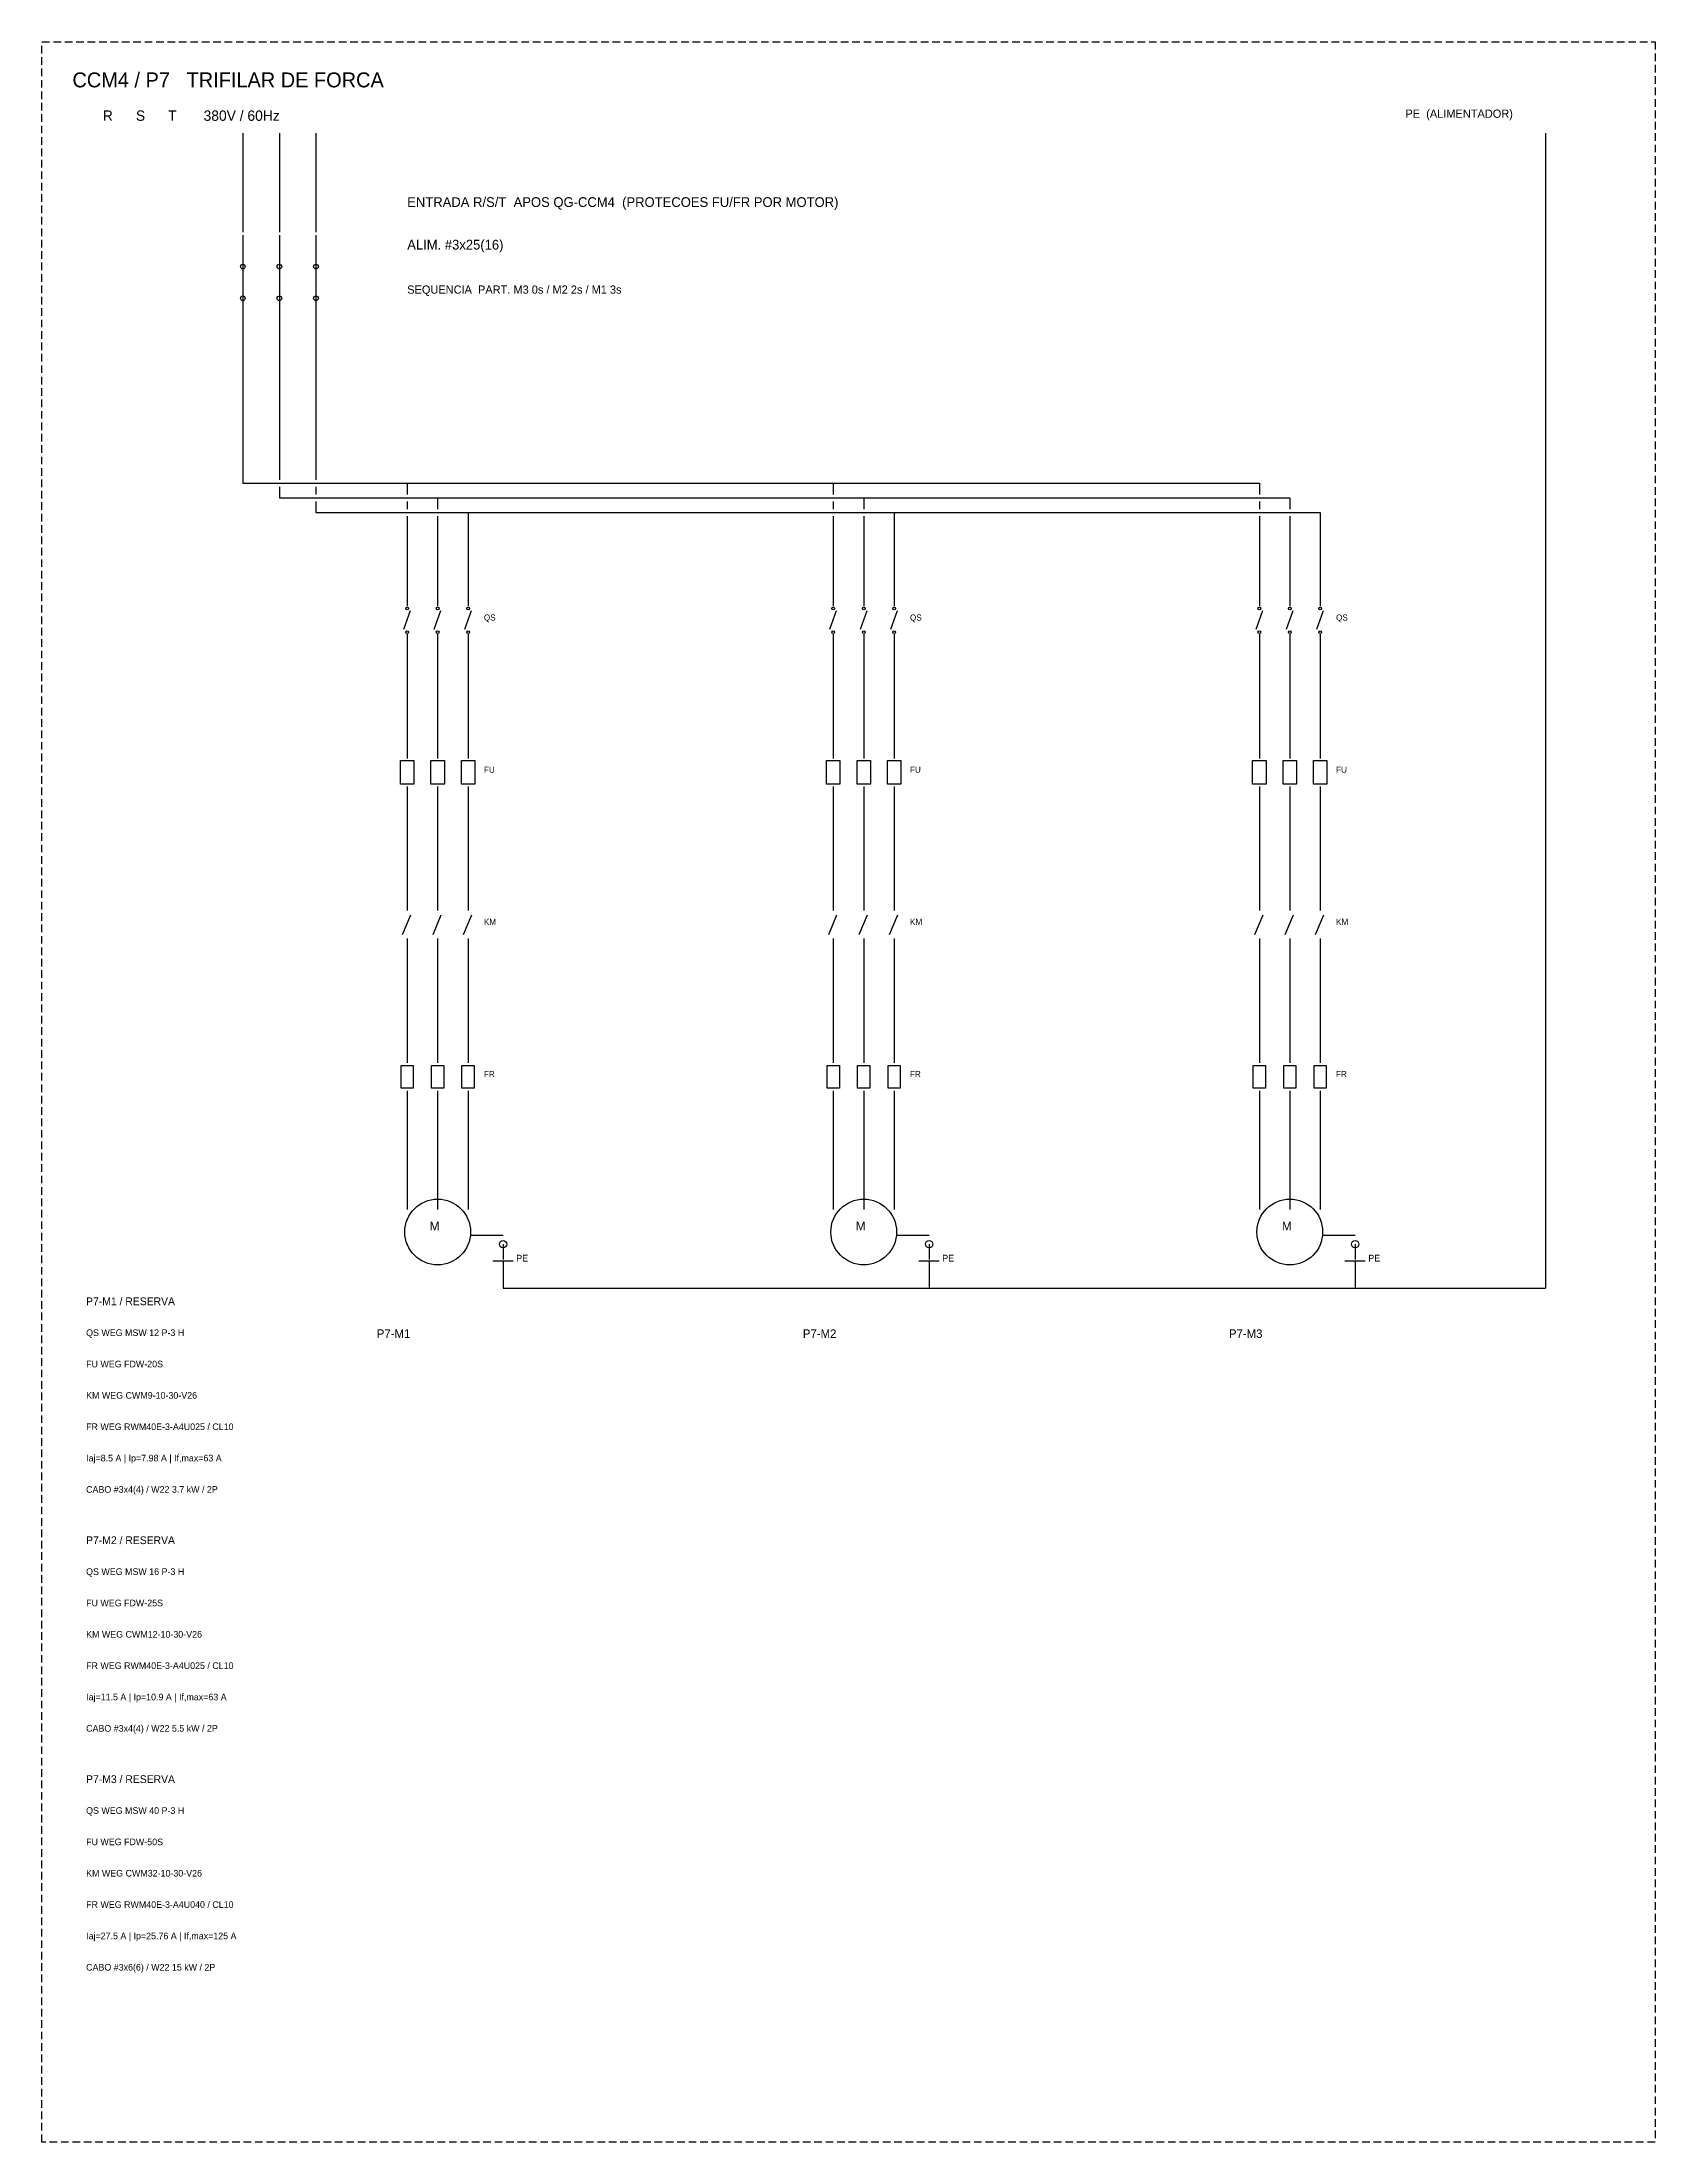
# Model space of a CAD drawing. Extents: x -646 to 641, y -554 to 322.
# Drawn here: x -154.4 to -101.4, y -325 to -256 of the extents above; entities that cross this region are included whole.
import ezdxf

# ---------------------------------------------------------------- set-up
doc = ezdxf.new("R2010")
doc.units = 0
doc.header["$MEASUREMENT"] = 0
doc.linetypes.add('HIDDEN', pattern=[0.375, 0.25, -0.125])
doc.layers.add('_ELT_UNIFILAR_PROC_TEXTO', color=1, linetype='Continuous')
doc.layers.add('ELET_TRIFILAR_TEXTO', color=4, linetype='Continuous')
doc.layers.add('ELET_TRIFILAR_DESENHO', color=5, linetype='Continuous', plot=False)

msp = doc.modelspace()

# ---------------------------------------------------------------- texts
at = {"layer": '_ELT_UNIFILAR_PROC_TEXTO', "attachment_point": 1}
for s, insert, char_height in [('P7-M1 / RESERVA', (-152.95, -297.25), 0.255), ('P7-M1', (-143.4, -298.3), 0.28), ('P7-M2', (-129.4, -298.3), 0.28), ('P7-M3', (-115.4, -298.3), 0.28), ('P7-M2 / RESERVA', (-152.95, -305.1), 0.255), ('P7-M3 / RESERVA', (-152.95, -312.95), 0.255)]:
    msp.add_mtext(s, dxfattribs=dict(at, insert=insert, char_height=char_height))
at = {"layer": 'ELET_TRIFILAR_TEXTO', "attachment_point": 1}
for s, insert, char_height in [('CCM4 / P7   TRIFILAR DE FORCA', (-153.4, -257), 0.49), ('R      S      T       380V / 60Hz', (-152.4, -258.25), 0.34), ('PE  (ALIMENTADOR)', (-109.6, -258.22), 0.27), ('ENTRADA R/S/T  APOS QG-CCM4  (PROTECOES FU/FR POR MOTOR)', (-142.4, -261.1), 0.32), ('ALIM. #3x25(16)', (-142.4, -262.5), 0.32), ('SEQUENCIA  PART. M3 0s / M2 2s / M1 3s', (-142.4, -264), 0.27), ('QS', (-139.88, -274.81), 0.2), ('QS', (-125.88, -274.81), 0.2), ('QS', (-111.88, -274.81), 0.2), ('FU', (-139.88, -279.81), 0.2), ('FU', (-125.88, -279.81), 0.2), ('FU', (-111.88, -279.81), 0.2), ('KM', (-139.88, -284.81), 0.2), ('KM', (-125.88, -284.81), 0.2), ('KM', (-111.88, -284.81), 0.2), ('FR', (-139.88, -289.81), 0.2), ('FR', (-125.88, -289.81), 0.2), ('FR', (-111.88, -289.81), 0.2), ('M', (-141.66, -294.76), 0.29), ('M', (-127.66, -294.76), 0.29), ('M', (-113.66, -294.76), 0.29), ('PE', (-138.82, -295.85), 0.22), ('PE', (-124.82, -295.85), 0.22), ('PE', (-110.82, -295.85), 0.22), ('QS WEG MSW 12 P-3 H', (-152.95, -298.3), 0.218), ('FU WEG FDW-20S', (-152.95, -299.33), 0.218), ('KM WEG CWM9-10-30-V26', (-152.95, -300.36), 0.218), ('FR WEG RWM40E-3-A4U025 / CL10', (-152.95, -301.39), 0.218), ('Iaj=8.5 A | Ip=7.98 A | If,max=63 A', (-152.95, -302.42), 0.218), ('CABO #3x4(4) / W22 3.7 kW / 2P', (-152.95, -303.45), 0.218), ('QS WEG MSW 16 P-3 H', (-152.95, -306.15), 0.218), ('FU WEG FDW-25S', (-152.95, -307.18), 0.218), ('KM WEG CWM12-10-30-V26', (-152.95, -308.21), 0.218), ('FR WEG RWM40E-3-A4U025 / CL10', (-152.95, -309.24), 0.218), ('Iaj=11.5 A | Ip=10.9 A | If,max=63 A', (-152.95, -310.27), 0.218), ('CABO #3x4(4) / W22 5.5 kW / 2P', (-152.95, -311.3), 0.218), ('QS WEG MSW 40 P-3 H', (-152.95, -314), 0.218), ('FU WEG FDW-50S', (-152.95, -315.03), 0.218), ('KM WEG CWM32-10-30-V26', (-152.95, -316.06), 0.218), ('FR WEG RWM40E-3-A4U040 / CL10', (-152.95, -317.09), 0.218), ('Iaj=27.5 A | Ip=25.76 A | If,max=125 A', (-152.95, -318.12), 0.218), ('CABO #3x6(6) / W22 15 kW / 2P', (-152.95, -319.15), 0.218)]:
    msp.add_mtext(s, dxfattribs=dict(at, insert=insert, char_height=char_height))

# ---------------------------------------------------------------- linework, layer by layer
at = {"layer": 'ELET_TRIFILAR_DESENHO'}
for p, q in [((-147.8, -259), (-147.8, -262.25)), ((-146.6, -259), (-146.6, -262.25)), ((-145.4, -259), (-145.4, -262.25)), ((-105, -259), (-105, -296.95)), ((-147.8, -262.35), (-147.8, -263.29)), ((-146.6, -262.35), (-146.6, -263.29)), ((-145.4, -262.35), (-145.4, -263.29)), ((-147.8, -263.29), (-147.8, -264.51)), ((-146.6, -263.29), (-146.6, -264.51)), ((-145.4, -263.29), (-145.4, -264.51)), ((-147.8, -264.51), (-147.8, -265.45)), ((-146.6, -264.51), (-146.6, -265.45)), ((-145.4, -264.51), (-145.4, -265.45)), ((-147.8, -265.45), (-147.8, -270.5)), ((-146.6, -265.45), (-146.6, -270.385)), ((-145.4, -265.45), (-145.4, -270.385)), ((-147.8, -270.5), (-114.4, -270.5)), ((-146.6, -270.615), (-146.6, -270.98)), ((-146.6, -270.98), (-113.4, -270.98)), ((-145.4, -270.615), (-145.4, -270.865)), ((-145.4, -271.095), (-145.4, -271.46)), ((-142.4, -270.5), (-142.4, -270.865)), ((-142.4, -271.095), (-142.4, -271.345)), ((-141.4, -270.98), (-141.4, -271.345)), ((-128.4, -270.5), (-128.4, -270.865)), ((-128.4, -271.095), (-128.4, -271.345)), ((-127.4, -270.98), (-127.4, -271.345)), ((-114.4, -270.5), (-114.4, -270.865)), ((-114.4, -271.095), (-114.4, -271.345)), ((-113.4, -270.98), (-113.4, -271.345)), ((-145.4, -271.46), (-112.4, -271.46)), ((-142.4, -271.575), (-142.4, -272.4)), ((-141.4, -271.575), (-141.4, -272.4)), ((-140.4, -271.46), (-140.4, -272.4)), ((-128.4, -271.575), (-128.4, -272.4)), ((-127.4, -271.575), (-127.4, -272.4)), ((-126.4, -271.46), (-126.4, -272.4)), ((-114.4, -271.575), (-114.4, -272.4)), ((-113.4, -271.575), (-113.4, -272.4)), ((-112.4, -271.46), (-112.4, -272.4)), ((-142.4, -272.4), (-142.4, -273.68)), ((-141.4, -272.4), (-141.4, -273.68)), ((-140.4, -272.4), (-140.4, -273.68)), ((-128.4, -272.4), (-128.4, -273.68)), ((-127.4, -272.4), (-127.4, -273.68)), ((-126.4, -272.4), (-126.4, -273.68)), ((-114.4, -272.4), (-114.4, -273.68)), ((-113.4, -272.4), (-113.4, -273.68)), ((-112.4, -272.4), (-112.4, -273.68)), ((-142.4, -273.68), (-142.4, -274.54)), ((-141.4, -273.68), (-141.4, -274.54)), ((-140.4, -273.68), (-140.4, -274.54)), ((-128.4, -273.68), (-128.4, -274.54)), ((-127.4, -273.68), (-127.4, -274.54)), ((-126.4, -273.68), (-126.4, -274.54)), ((-114.4, -273.68), (-114.4, -274.54)), ((-113.4, -273.68), (-113.4, -274.54)), ((-112.4, -273.68), (-112.4, -274.54)), ((-142.51, -275.29), (-142.29, -274.68)), ((-141.51, -275.29), (-141.29, -274.68)), ((-140.51, -275.29), (-140.29, -274.68)), ((-128.51, -275.29), (-128.29, -274.68)), ((-127.51, -275.29), (-127.29, -274.68)), ((-126.51, -275.29), (-126.29, -274.68)), ((-114.51, -275.29), (-114.29, -274.68)), ((-113.51, -275.29), (-113.29, -274.68)), ((-112.51, -275.29), (-112.29, -274.68)), ((-142.4, -275.46), (-142.4, -276.32)), ((-141.4, -275.46), (-141.4, -276.32)), ((-140.4, -275.46), (-140.4, -276.32)), ((-128.4, -275.46), (-128.4, -276.32)), ((-127.4, -275.46), (-127.4, -276.32)), ((-126.4, -275.46), (-126.4, -276.32)), ((-114.4, -275.46), (-114.4, -276.32)), ((-113.4, -275.46), (-113.4, -276.32)), ((-112.4, -275.46), (-112.4, -276.32)), ((-142.4, -276.32), (-142.4, -278.68)), ((-141.4, -276.32), (-141.4, -278.68)), ((-140.4, -276.32), (-140.4, -278.68)), ((-128.4, -276.32), (-128.4, -278.68)), ((-127.4, -276.32), (-127.4, -278.68)), ((-126.4, -276.32), (-126.4, -278.68)), ((-114.4, -276.32), (-114.4, -278.68)), ((-113.4, -276.32), (-113.4, -278.68)), ((-112.4, -276.32), (-112.4, -278.68)), ((-142.4, -278.68), (-142.4, -279.54)), ((-141.4, -278.68), (-141.4, -279.54)), ((-140.4, -278.68), (-140.4, -279.54)), ((-128.4, -278.68), (-128.4, -279.54)), ((-127.4, -278.68), (-127.4, -279.54)), ((-126.4, -278.68), (-126.4, -279.54)), ((-114.4, -278.68), (-114.4, -279.54)), ((-113.4, -278.68), (-113.4, -279.54)), ((-112.4, -278.68), (-112.4, -279.54)), ((-142.4, -280.46), (-142.4, -281.32)), ((-141.4, -280.46), (-141.4, -281.32)), ((-140.4, -280.46), (-140.4, -281.32)), ((-128.4, -280.46), (-128.4, -281.32)), ((-127.4, -280.46), (-127.4, -281.32)), ((-126.4, -280.46), (-126.4, -281.32)), ((-114.4, -280.46), (-114.4, -281.32)), ((-113.4, -280.46), (-113.4, -281.32)), ((-112.4, -280.46), (-112.4, -281.32)), ((-142.4, -281.32), (-142.4, -283.68)), ((-141.4, -281.32), (-141.4, -283.68)), ((-140.4, -281.32), (-140.4, -283.68)), ((-128.4, -281.32), (-128.4, -283.68)), ((-127.4, -281.32), (-127.4, -283.68)), ((-126.4, -281.32), (-126.4, -283.68)), ((-114.4, -281.32), (-114.4, -283.68)), ((-113.4, -281.32), (-113.4, -283.68)), ((-112.4, -281.32), (-112.4, -283.68)), ((-142.4, -283.68), (-142.4, -284.54)), ((-141.4, -283.68), (-141.4, -284.54)), ((-140.4, -283.68), (-140.4, -284.54)), ((-128.4, -283.68), (-128.4, -284.54)), ((-127.4, -283.68), (-127.4, -284.54)), ((-126.4, -283.68), (-126.4, -284.54)), ((-114.4, -283.68), (-114.4, -284.54)), ((-113.4, -283.68), (-113.4, -284.54)), ((-112.4, -283.68), (-112.4, -284.54)), ((-142.55, -285.33), (-142.28, -284.68)), ((-141.55, -285.33), (-141.28, -284.68)), ((-140.55, -285.33), (-140.28, -284.68)), ((-128.55, -285.33), (-128.28, -284.68)), ((-127.55, -285.33), (-127.28, -284.68)), ((-126.55, -285.33), (-126.28, -284.68)), ((-114.55, -285.33), (-114.28, -284.68)), ((-113.55, -285.33), (-113.28, -284.68)), ((-112.55, -285.33), (-112.28, -284.68)), ((-142.4, -285.46), (-142.4, -286.32)), ((-141.4, -285.46), (-141.4, -286.32)), ((-140.4, -285.46), (-140.4, -286.32)), ((-128.4, -285.46), (-128.4, -286.32)), ((-127.4, -285.46), (-127.4, -286.32)), ((-126.4, -285.46), (-126.4, -286.32)), ((-114.4, -285.46), (-114.4, -286.32)), ((-113.4, -285.46), (-113.4, -286.32)), ((-112.4, -285.46), (-112.4, -286.32)), ((-142.4, -286.32), (-142.4, -288.68)), ((-141.4, -286.32), (-141.4, -288.68)), ((-140.4, -286.32), (-140.4, -288.68)), ((-128.4, -286.32), (-128.4, -288.68)), ((-127.4, -286.32), (-127.4, -288.68)), ((-126.4, -286.32), (-126.4, -288.68)), ((-114.4, -286.32), (-114.4, -288.68)), ((-113.4, -286.32), (-113.4, -288.68)), ((-112.4, -286.32), (-112.4, -288.68)), ((-142.4, -288.68), (-142.4, -289.54)), ((-141.4, -288.68), (-141.4, -289.54)), ((-140.4, -288.68), (-140.4, -289.54)), ((-128.4, -288.68), (-128.4, -289.54)), ((-127.4, -288.68), (-127.4, -289.54)), ((-126.4, -288.68), (-126.4, -289.54)), ((-114.4, -288.68), (-114.4, -289.54)), ((-113.4, -288.68), (-113.4, -289.54)), ((-112.4, -288.68), (-112.4, -289.54)), ((-142.4, -290.46), (-142.4, -291.32)), ((-141.4, -290.46), (-141.4, -291.32)), ((-140.4, -290.46), (-140.4, -291.32)), ((-128.4, -290.46), (-128.4, -291.32)), ((-127.4, -290.46), (-127.4, -291.32)), ((-126.4, -290.46), (-126.4, -291.32)), ((-114.4, -290.46), (-114.4, -291.32)), ((-113.4, -290.46), (-113.4, -291.32)), ((-112.4, -290.46), (-112.4, -291.32)), ((-142.4, -291.32), (-142.4, -293)), ((-141.4, -291.32), (-141.4, -293)), ((-140.4, -291.32), (-140.4, -293)), ((-128.4, -291.32), (-128.4, -293)), ((-127.4, -291.32), (-127.4, -293)), ((-126.4, -291.32), (-126.4, -293)), ((-114.4, -291.32), (-114.4, -293)), ((-113.4, -291.32), (-113.4, -293)), ((-112.4, -291.32), (-112.4, -293)), ((-142.4, -293), (-142.4, -294.36)), ((-141.4, -293), (-141.4, -294.36)), ((-140.4, -293), (-140.4, -294.36)), ((-128.4, -293), (-128.4, -294.36)), ((-127.4, -293), (-127.4, -294.36)), ((-126.4, -293), (-126.4, -294.36)), ((-114.4, -293), (-114.4, -294.36)), ((-113.4, -293), (-113.4, -294.36)), ((-112.4, -293), (-112.4, -294.36)), ((-140.32, -295.2), (-139.25, -295.2)), ((-126.32, -295.2), (-125.25, -295.2)), ((-112.32, -295.2), (-111.25, -295.2)), ((-139.25, -295.5), (-139.25, -296)), ((-125.25, -295.5), (-125.25, -296)), ((-111.25, -295.5), (-111.25, -296)), ((-139.59, -296.05), (-138.92, -296.05)), ((-139.25, -296.05), (-139.25, -296.95)), ((-125.59, -296.05), (-124.92, -296.05)), ((-125.25, -296.05), (-125.25, -296.95)), ((-111.59, -296.05), (-110.92, -296.05)), ((-111.25, -296.05), (-111.25, -296.95)), ((-139.25, -296.95), (-105, -296.95))]:
    msp.add_line(p, q, dxfattribs=at)
at = {"layer": 'ELET_TRIFILAR_DESENHO', "linetype": 'HIDDEN'}
msp.add_lwpolyline([(-154.4, -256), (-101.4, -256), (-101.4, -325), (-154.4, -325)], close=True, dxfattribs=at)
at = {"layer": 'ELET_TRIFILAR_DESENHO'}
for points in [[(-142.62, -279.61), (-142.18, -279.61), (-142.18, -280.39), (-142.62, -280.39)], [(-141.62, -279.61), (-141.18, -279.61), (-141.18, -280.39), (-141.62, -280.39)], [(-140.62, -279.61), (-140.18, -279.61), (-140.18, -280.39), (-140.62, -280.39)], [(-128.62, -279.61), (-128.18, -279.61), (-128.18, -280.39), (-128.62, -280.39)], [(-127.62, -279.61), (-127.18, -279.61), (-127.18, -280.39), (-127.62, -280.39)], [(-126.62, -279.61), (-126.18, -279.61), (-126.18, -280.39), (-126.62, -280.39)], [(-114.62, -279.61), (-114.18, -279.61), (-114.18, -280.39), (-114.62, -280.39)], [(-113.62, -279.61), (-113.18, -279.61), (-113.18, -280.39), (-113.62, -280.39)], [(-112.62, -279.61), (-112.18, -279.61), (-112.18, -280.39), (-112.62, -280.39)], [(-142.6, -289.63), (-142.2, -289.63), (-142.2, -290.37), (-142.6, -290.37)], [(-141.6, -289.63), (-141.2, -289.63), (-141.2, -290.37), (-141.6, -290.37)], [(-140.6, -289.63), (-140.2, -289.63), (-140.2, -290.37), (-140.6, -290.37)], [(-128.6, -289.63), (-128.2, -289.63), (-128.2, -290.37), (-128.6, -290.37)], [(-127.6, -289.63), (-127.2, -289.63), (-127.2, -290.37), (-127.6, -290.37)], [(-126.6, -289.63), (-126.2, -289.63), (-126.2, -290.37), (-126.6, -290.37)], [(-114.6, -289.63), (-114.2, -289.63), (-114.2, -290.37), (-114.6, -290.37)], [(-113.6, -289.63), (-113.2, -289.63), (-113.2, -290.37), (-113.6, -290.37)], [(-112.6, -289.63), (-112.2, -289.63), (-112.2, -290.37), (-112.6, -290.37)]]:
    msp.add_lwpolyline(points, close=True, dxfattribs=at)
for centre, radius in [((-147.8, -263.38), 0.075), ((-146.6, -263.38), 0.075), ((-145.4, -263.38), 0.075), ((-147.8, -264.42), 0.075), ((-146.6, -264.42), 0.075), ((-145.4, -264.42), 0.075), ((-142.4, -274.61), 0.045), ((-141.4, -274.61), 0.045), ((-140.4, -274.61), 0.045), ((-128.4, -274.61), 0.045), ((-127.4, -274.61), 0.045), ((-126.4, -274.61), 0.045), ((-114.4, -274.61), 0.045), ((-113.4, -274.61), 0.045), ((-112.4, -274.61), 0.045), ((-142.4, -275.39), 0.045), ((-141.4, -275.39), 0.045), ((-140.4, -275.39), 0.045), ((-128.4, -275.39), 0.045), ((-127.4, -275.39), 0.045), ((-126.4, -275.39), 0.045), ((-114.4, -275.39), 0.045), ((-113.4, -275.39), 0.045), ((-112.4, -275.39), 0.045), ((-141.4, -295.1), 1.08), ((-127.4, -295.1), 1.08), ((-113.4, -295.1), 1.08), ((-139.25, -295.5), 0.12), ((-125.25, -295.5), 0.12), ((-111.25, -295.5), 0.12)]:
    msp.add_circle(centre, radius, dxfattribs=at)

msp.set_redraw_order([(e.dxf.handle, doc.entitydb.next_handle()) for e in msp.query("TEXT MTEXT ATTDEF DIMENSION ARC_DIMENSION")])  # texts and dimensions are drawn at this point

doc.saveas('drawing.dxf')
